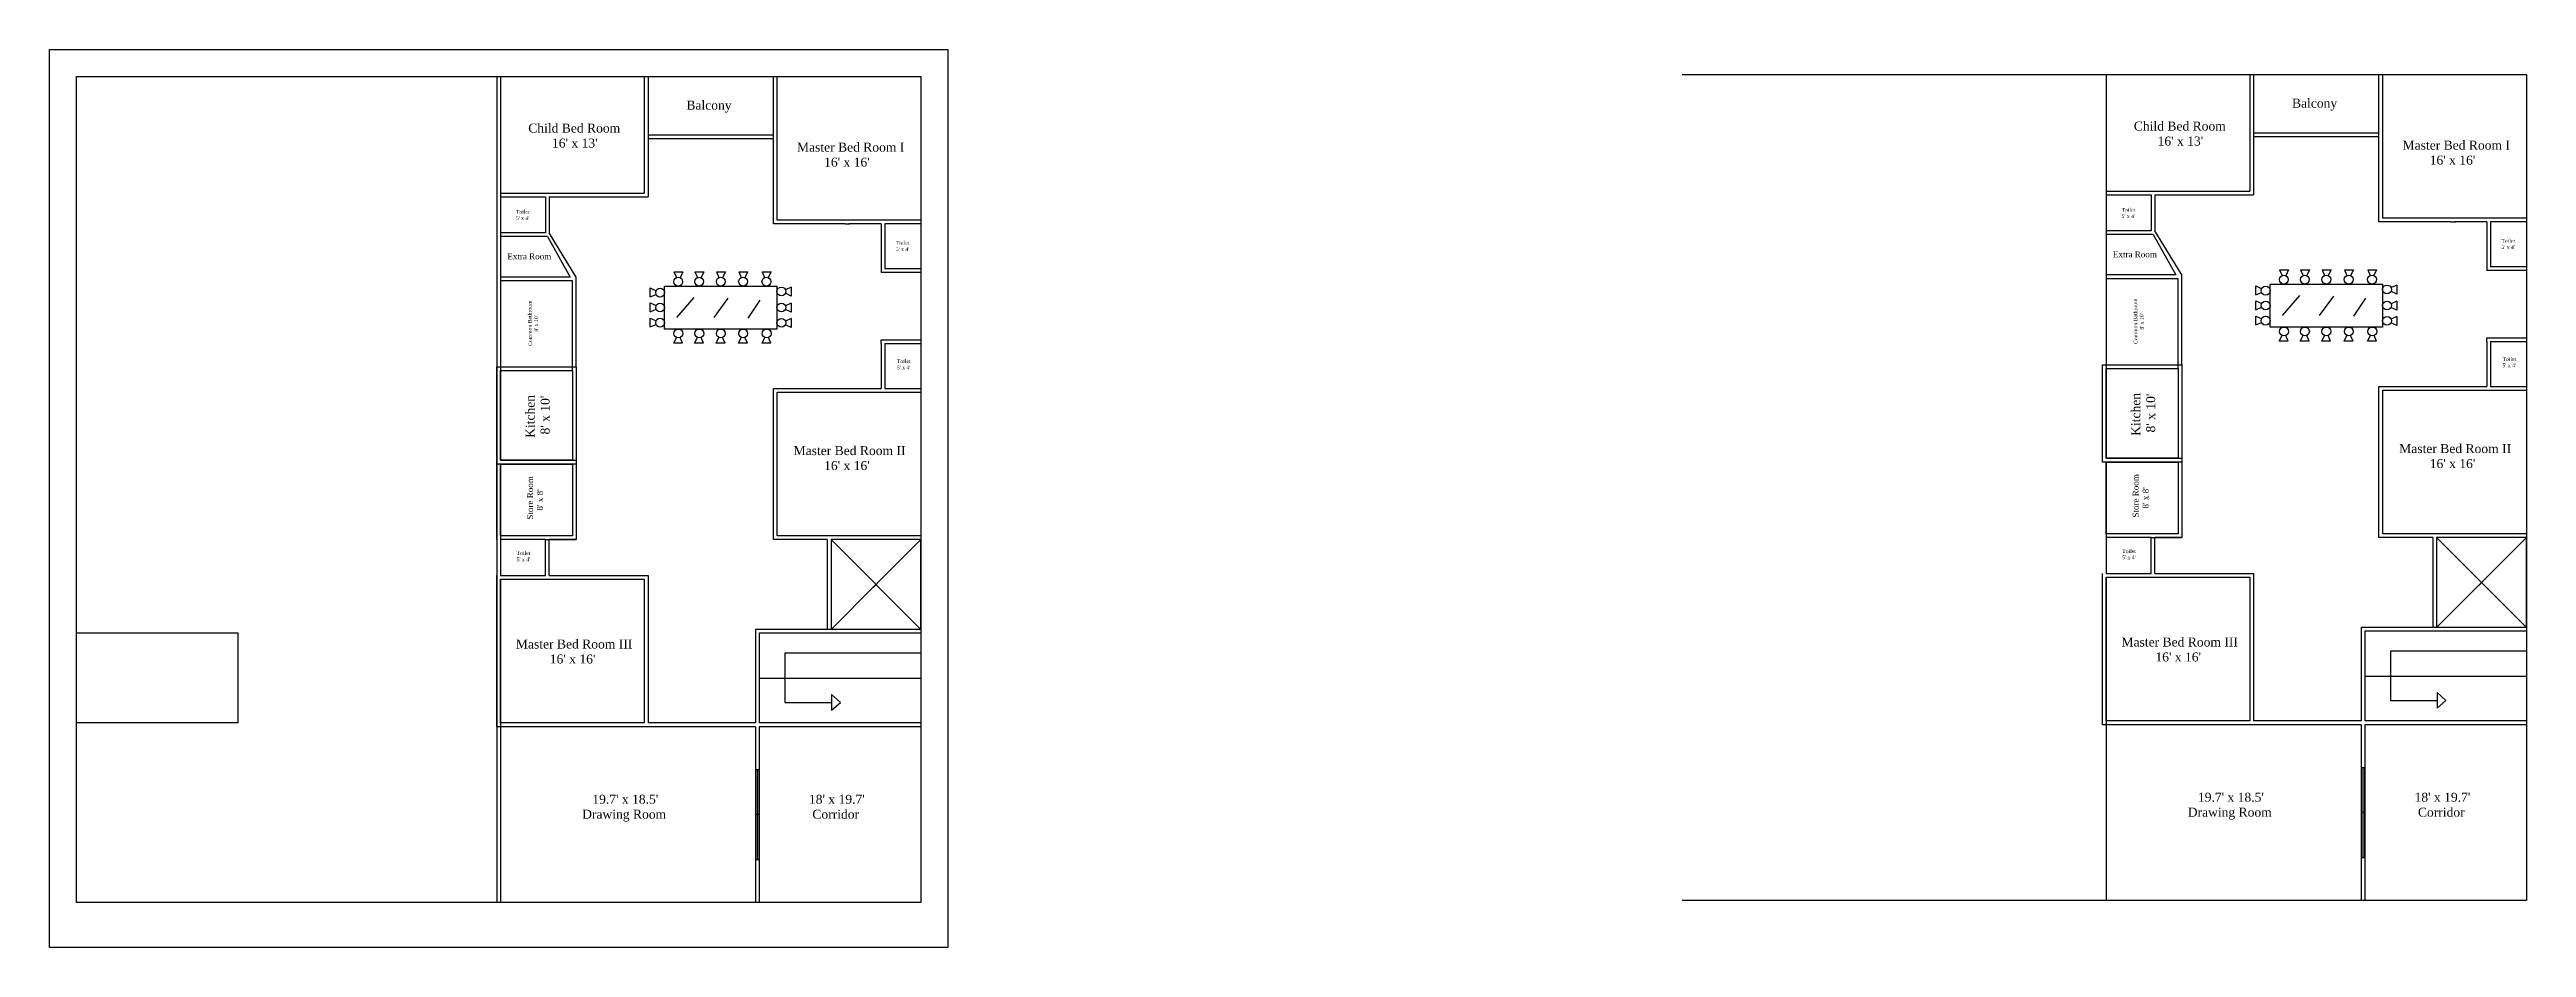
# Model space of a CAD drawing. Header units: inches. Extents: x -79350 to 491628, y -93215 to 155882.
# Drawn here: x 26 to 3335, y 2898 to 4098 of the extents above; entities that cross this region are included whole.
import ezdxf

# ---------------------------------------------------------------- set-up
doc = ezdxf.new("R2010")
doc.units = ezdxf.units.IN
doc.header["$MEASUREMENT"] = 0
doc.layers.get('0').update_dxf_attribs({"lineweight": 30})
doc.styles.get("Standard").update_dxf_attribs({"font": 'times.ttf', "height": 12})

msp = doc.modelspace()

# ---------------------------------------------------------------- texts
at = {"attachment_point": 1}
for s, width, heights, insert, char_height in [('Balcony', 90.6812, [0], (877.27, 4029.57), 12), ('Balcony', 90.6812, [0], (3022.22, 4032.26), 12), ("Child Bed Room^J       16' x 13'", 152.1194, [46.88], (666, 3998.93), 12), ("Master Bed Room I^J        16' x 16'", 160.9656, [60.95], (1025, 3973.43), 12), ("Child Bed Room^J       16' x 13'", 152.1194, [46.88], (2810.94, 4001.62), 12), ("Master Bed Room I^J        16' x 16'", 160.9656, [60.95], (3169.94, 3976.12), 12), ("Toilet^J5' x 4'", 84, [0], (649.5, 3883.43), 5), ("Toilet^J5' x 4'", 84, [0], (2794.44, 3886.12), 5), ("Toilet^J5' x 4'", 84, [0], (1157, 3841.97), 5), ("Toilet^J5' x 4'", 84, [0], (3301.94, 3844.67), 5), ('Extra Room', 99.3556, [0], (638.02, 3825.52), 8), ('Extra Room', 99.3556, [0], (2782.96, 3828.21), 8), ("Toilet^J5' x 4'", 84, [0], (1158.5, 3683.97), 5), ("Toilet^J5' x 4'", 84, [0], (3303.44, 3686.67), 5), ("Master Bed Room II^J         16' x 16'", 160.9656, [60.95], (1020.5, 3567.94), 12), ("Master Bed Room II^J         16' x 16'", 160.9656, [60.95], (3165.44, 3570.63), 12), ("Toilet^J5' x 4'", 84, [0], (650.5, 3427.47), 5), ("Toilet^J5' x 4'", 84, [0], (2795.44, 3430.17), 5), ("Master Bed Room III^J          16' x 16'", 160.9656, [60.95], (649.5, 3309.44), 12), ("Master Bed Room III^J          16' x 16'", 160.9656, [60.95], (2794.44, 3312.13), 12), ("   19.7' x 18.5'^JDrawing Room", 145.5, [0], (738, 3102.05), 12), ("18' x 19.7'^J Corridor", 124.5, [0], (1041, 3102), 12), ("   19.7' x 18.5'^JDrawing Room", 145.5, [0], (2882.94, 3104.75), 12), ("18' x 19.7'^J Corridor", 124.5, [0], (3185.94, 3104.69), 12)]:
    msp.add_mtext_dynamic_manual_height_columns(s, width=width, gutter_width=60, heights=heights, dxfattribs=dict(at, insert=insert, char_height=char_height))
for s, width, heights, insert, char_height, rotation in [("Common Bathroom^J          8' x 10'", 158.4503, [41.12], (665.92, 3701.68), 5, 90.51753), ("Common Bathroom^J          8' x 10'", 158.4503, [41.12], (2810.87, 3704.37), 5, 90.51753), ("Kitchen^J 8' x 10'", 67, [0], (662.5, 3578.93), 12, 90), ("Kitchen^J 8' x 10'", 67, [0], (2807.44, 3581.62), 12, 90), ("Store Room^J    8' x 8'", 115.1203, [38.69], (664.45, 3469.71), 8, 90), ("Store Room^J    8' x 8'", 115.1203, [38.69], (2809.39, 3472.41), 8, 90)]:
    msp.add_mtext_dynamic_manual_height_columns(s, width=width, gutter_width=60, heights=heights, dxfattribs=dict(at, insert=insert, char_height=char_height, rotation=rotation))

# ---------------------------------------------------------------- linework, layer by layer
for p, q in [((26.5, 4097.93), (1226.5, 4097.93)), ((26.5, 2897.93), (26.5, 4097.93)), ((1226.5, 4097.93), (1226.5, 2897.93)), ((62.5, 4061.93), (1190.5, 4061.93)), ((62.5, 2957.93), (62.5, 4061.93)), ((624, 4061.93), (624, 2957.93)), ((629, 4061.93), (629, 3548.93)), ((821, 4061.93), (821, 3905.93)), ((826, 4061.93), (826, 3900.93)), ((993.5, 3864.93), (993.5, 4061.93)), ((998.5, 3869.93), (998.5, 4061.93)), ((1190.5, 4061.93), (1190.5, 2957.93)), ((1190.5, 4061.93), (1190.5, 3869.93)), ((2207.44, 4064.62), (3335.44, 4064.62)), ((2773.94, 4064.62), (2773.94, 3551.62)), ((2965.94, 4064.62), (2965.94, 3908.62)), ((2970.94, 4064.62), (2970.94, 3903.62)), ((3138.44, 3867.62), (3138.44, 4064.62)), ((3143.44, 3872.62), (3143.44, 4064.62)), ((3335.44, 4064.62), (3335.44, 2960.62)), ((3335.44, 4064.62), (3335.44, 3872.62)), ((826, 3983.93), (993.5, 3983.93)), ((826, 3978.93), (993.5, 3978.93)), ((2970.94, 3986.62), (3138.44, 3986.62)), ((2970.94, 3981.62), (3138.44, 3981.62)), ((629, 3905.93), (821, 3905.93)), ((2773.94, 3908.62), (2965.94, 3908.62)), ((629, 3900.93), (689, 3900.93)), ((689, 3900.93), (689, 3852.93)), ((694, 3900.93), (826, 3900.93)), ((694, 3900.93), (694, 3852.93)), ((694, 3900.93), (694, 3852.93)), ((2773.94, 3903.62), (2833.94, 3903.62)), ((2833.94, 3903.62), (2833.94, 3855.62)), ((2838.94, 3903.62), (2970.94, 3903.62)), ((2838.94, 3903.62), (2838.94, 3855.62)), ((2838.94, 3903.62), (2838.94, 3855.62)), ((3335.44, 3872.62), (3143.44, 3872.62)), ((689, 3852.93), (629, 3852.93)), ((691.81, 3847.93), (629, 3847.93)), ((691.81, 3847.93), (722.19, 3793.93)), ((730, 3793.93), (694, 3852.93)), ((1089.5, 3864.93), (993.5, 3864.93)), ((1190.5, 3869.93), (998.5, 3869.93)), ((1089.5, 3864.93), (1095.5, 3864.93)), ((1137.5, 3864.93), (1094.5, 3864.93)), ((1137.5, 3864.93), (1137.5, 3799.93)), ((1142.5, 3864.93), (1142.5, 3804.93)), ((1190.5, 3864.93), (1142.5, 3864.93)), ((2833.94, 3855.62), (2773.94, 3855.62)), ((2836.76, 3850.62), (2773.94, 3850.62)), ((2836.76, 3850.62), (2867.13, 3796.62)), ((2874.94, 3796.62), (2838.94, 3855.62)), ((3234.44, 3867.62), (3138.44, 3867.62)), ((3234.44, 3867.62), (3240.44, 3867.62)), ((3282.44, 3867.62), (3239.44, 3867.62)), ((3282.44, 3867.62), (3282.44, 3802.62)), ((3287.44, 3867.62), (3287.44, 3807.62)), ((3335.44, 3867.62), (3287.44, 3867.62)), ((3335.44, 3807.62), (3287.44, 3807.62)), ((722.19, 3793.93), (629, 3793.93)), ((725, 3788.93), (629, 3788.93)), ((725, 3668.93), (725, 3788.93)), ((730, 3673.93), (730, 3793.93)), ((828.96, 3767.31), (828.96, 3779.24)), ((828.96, 3779.24), (836.81, 3775.53)), ((860.67, 3800.87), (872.59, 3800.87)), ((860.67, 3800.87), (864.03, 3793.09)), ((872.59, 3800.87), (868.88, 3793.01)), ((888.66, 3800.93), (900.59, 3800.93)), ((888.66, 3800.93), (892.03, 3793.16)), ((900.59, 3800.93), (896.88, 3793.08)), ((917.46, 3800.93), (929.38, 3800.93)), ((917.46, 3800.93), (920.82, 3793.16)), ((929.38, 3800.93), (925.67, 3793.08)), ((947.29, 3800.93), (959.21, 3800.93)), ((947.29, 3800.93), (950.65, 3793.16)), ((959.21, 3800.93), (955.5, 3793.08)), ((978.45, 3800.93), (990.38, 3800.93)), ((978.45, 3800.93), (981.82, 3793.16)), ((990.38, 3800.93), (986.67, 3793.08)), ((1017.36, 3780.36), (1009.58, 3776.99)), ((1017.36, 3780.36), (1017.36, 3768.43)), ((1190.5, 3799.93), (1137.5, 3799.93)), ((1190.5, 3804.93), (1142.5, 3804.93)), ((2867.13, 3796.62), (2773.94, 3796.62)), ((2869.94, 3791.62), (2773.94, 3791.62)), ((2869.94, 3671.62), (2869.94, 3791.62)), ((2874.94, 3676.62), (2874.94, 3796.62)), ((2973.9, 3770.01), (2973.9, 3781.94)), ((2973.9, 3781.94), (2981.76, 3778.23)), ((2973.9, 3770.01), (2981.68, 3773.38)), ((3005.61, 3803.56), (3017.53, 3803.56)), ((3005.61, 3803.56), (3008.97, 3795.79)), ((3017.53, 3803.56), (3013.82, 3795.71)), ((3033.61, 3803.63), (3045.53, 3803.63)), ((3033.61, 3803.63), (3036.97, 3795.85)), ((3045.53, 3803.63), (3041.82, 3795.77)), ((3062.4, 3803.63), (3074.33, 3803.63)), ((3062.4, 3803.63), (3065.77, 3795.85)), ((3074.33, 3803.63), (3070.62, 3795.77)), ((3092.23, 3803.63), (3104.16, 3803.63)), ((3092.23, 3803.63), (3095.59, 3795.85)), ((3104.16, 3803.63), (3100.44, 3795.77)), ((3123.4, 3803.63), (3135.32, 3803.63)), ((3123.4, 3803.63), (3126.76, 3795.85)), ((3135.32, 3803.63), (3131.61, 3795.77)), ((3162.3, 3771.13), (3154.45, 3774.84)), ((3162.3, 3783.05), (3154.53, 3779.69)), ((3162.3, 3783.05), (3162.3, 3771.13)), ((3335.44, 3802.62), (3282.44, 3802.62)), ((828.96, 3767.31), (836.74, 3770.68)), ((828.96, 3747.43), (828.96, 3759.36)), ((828.96, 3759.36), (836.81, 3755.65)), ((828.96, 3747.43), (836.74, 3750.8)), ((887.22, 3766.41), (864.22, 3739.89)), ((932.52, 3765.7), (913.76, 3739.89)), ((975.34, 3762.87), (959.41, 3738.83)), ((1017.36, 3768.43), (1009.5, 3772.14)), ((1017.36, 3746.91), (1009.5, 3750.62)), ((1017.36, 3758.84), (1009.58, 3755.47)), ((1017.36, 3758.84), (1017.36, 3746.91)), ((2973.9, 3750.13), (2973.9, 3762.05)), ((2973.9, 3762.05), (2981.76, 3758.34)), ((2973.9, 3750.13), (2981.68, 3753.49)), ((2973.9, 3729.87), (2973.9, 3741.79)), ((2973.9, 3741.79), (2981.76, 3738.08)), ((3032.16, 3769.1), (3009.16, 3742.59)), ((3077.46, 3768.4), (3058.7, 3742.59)), ((3120.28, 3765.57), (3104.36, 3741.52)), ((3162.3, 3749.61), (3154.45, 3753.32)), ((3162.3, 3761.53), (3154.53, 3758.17)), ((3162.3, 3741.06), (3154.53, 3737.69)), ((3162.3, 3761.53), (3162.3, 3749.61)), ((3162.3, 3741.06), (3162.3, 3729.13)), ((828.96, 3727.17), (828.96, 3739.1)), ((828.96, 3739.1), (836.81, 3735.39)), ((828.96, 3727.17), (836.74, 3730.54)), ((860.32, 3705.34), (864.03, 3713.19)), ((872.25, 3705.34), (868.88, 3713.11)), ((888.33, 3705.34), (892.04, 3713.19)), ((900.26, 3705.34), (896.89, 3713.11)), ((916.94, 3705.34), (920.65, 3713.19)), ((928.86, 3705.34), (925.5, 3713.11)), ((946.96, 3705.34), (950.67, 3713.19)), ((958.88, 3705.34), (955.52, 3713.11)), ((978.31, 3705.34), (982.02, 3713.19)), ((990.23, 3705.34), (986.87, 3713.11)), ((1017.36, 3726.44), (1009.5, 3730.15)), ((1017.36, 3738.36), (1009.58, 3735)), ((1017.36, 3738.36), (1017.36, 3726.44)), ((1137.5, 3704.93), (1137.5, 3709.93)), ((1137.5, 3709.93), (1142.5, 3709.93)), ((1142.5, 3709.93), (1190.5, 3709.93)), ((2973.9, 3729.87), (2981.68, 3733.23)), ((3005.26, 3708.03), (3008.98, 3715.89)), ((3017.19, 3708.03), (3005.26, 3708.03)), ((3017.19, 3708.03), (3013.82, 3715.81)), ((3033.28, 3708.03), (3036.99, 3715.89)), ((3045.2, 3708.03), (3033.28, 3708.03)), ((3045.2, 3708.03), (3041.84, 3715.81)), ((3061.88, 3708.03), (3065.59, 3715.89)), ((3073.81, 3708.03), (3061.88, 3708.03)), ((3073.81, 3708.03), (3070.44, 3715.81)), ((3091.9, 3708.03), (3095.61, 3715.89)), ((3103.83, 3708.03), (3091.9, 3708.03)), ((3103.83, 3708.03), (3100.46, 3715.81)), ((3123.25, 3708.03), (3126.96, 3715.89)), ((3135.18, 3708.03), (3123.25, 3708.03)), ((3135.18, 3708.03), (3131.81, 3715.81)), ((3162.3, 3729.13), (3154.45, 3732.84)), ((3282.44, 3707.62), (3282.44, 3712.62)), ((3282.44, 3712.62), (3287.44, 3712.62)), ((3282.44, 3707.62), (3282.44, 3647.62)), ((3287.44, 3712.62), (3335.44, 3712.62)), ((3287.44, 3707.62), (3287.44, 3647.62)), ((3287.44, 3707.62), (3335.44, 3707.62)), ((872.25, 3705.34), (860.32, 3705.34)), ((900.26, 3705.34), (888.33, 3705.34)), ((928.86, 3705.34), (916.94, 3705.34)), ((958.88, 3705.34), (946.96, 3705.34)), ((990.23, 3705.34), (978.31, 3705.34)), ((1137.5, 3704.93), (1137.5, 3644.93)), ((1142.5, 3704.93), (1142.5, 3644.93)), ((1142.5, 3704.93), (1190.5, 3704.93)), ((1094.5, 3644.93), (1137.5, 3644.93)), ((1142.5, 3644.93), (1190.5, 3644.93)), ((3239.44, 3647.62), (3282.44, 3647.62)), ((3287.44, 3647.62), (3335.44, 3647.62)), ((629, 3543.93), (629, 3447.93)), ((2773.94, 3546.62), (2773.94, 3450.62)), ((694, 3447.93), (629, 3447.93)), ((629, 3447.93), (629, 3440.93)), ((629, 3442.93), (629, 3394.93)), ((689, 3442.93), (629, 3442.93)), ((689, 3394.93), (689, 3442.93)), ((689, 3442.93), (694, 3442.93)), ((694, 3394.93), (694, 3442.93)), ((694, 3442.93), (730, 3442.93)), ((1190.5, 3447.93), (1065.5, 3447.93)), ((1065.5, 3442.93), (1065.5, 3322.93)), ((1190.5, 3442.93), (1070.5, 3442.93)), ((1070.5, 3442.93), (1070.5, 3322.93)), ((1070.5, 3442.93), (1190.5, 3322.93)), ((1190.5, 3442.93), (1137.5, 3389.93)), ((1190.5, 3322.93), (1190.5, 3442.93)), ((2838.94, 3450.62), (2773.94, 3450.62)), ((2773.94, 3450.62), (2773.94, 3443.62)), ((2773.94, 3445.62), (2773.94, 3397.62)), ((2833.94, 3445.62), (2773.94, 3445.62)), ((2833.94, 3397.62), (2833.94, 3445.62)), ((2833.94, 3445.62), (2838.94, 3445.62)), ((2838.94, 3397.62), (2838.94, 3445.62)), ((2838.94, 3445.62), (2874.94, 3445.62)), ((3335.44, 3450.62), (3210.44, 3450.62)), ((3210.44, 3445.62), (3210.44, 3325.62)), ((3335.44, 3445.62), (3215.44, 3445.62)), ((3215.44, 3445.62), (3215.44, 3325.62)), ((3215.44, 3445.62), (3335.44, 3325.62)), ((3335.44, 3445.62), (3282.44, 3392.62)), ((3335.44, 3325.62), (3335.44, 3445.62)), ((629, 3389.93), (629, 2957.93)), ((694, 3394.93), (696, 3394.93)), ((1130.5, 3382.93), (1070.5, 3322.93)), ((1137.5, 3389.93), (1126.75, 3379.18)), ((2773.94, 3392.62), (2773.94, 2960.62)), ((2838.94, 3397.62), (2840.94, 3397.62)), ((3275.44, 3385.62), (3215.44, 3325.62)), ((3282.44, 3392.62), (3271.69, 3381.87)), ((278.5, 3317.93), (62.5, 3317.93)), ((278.5, 3197.93), (278.5, 3317.93)), ((969.5, 3322.93), (969.5, 3197.93)), ((1190.5, 3322.93), (969.5, 3322.93)), ((974.5, 3317.93), (974.5, 3197.93)), ((1190.5, 3317.93), (974.5, 3317.93)), ((3114.44, 3325.62), (3114.44, 3200.62)), ((3335.44, 3325.62), (3114.44, 3325.62)), ((3119.44, 3320.62), (3119.44, 3200.62)), ((3335.44, 3320.62), (3119.44, 3320.62)), ((1190.5, 3291.43), (1009, 3291.43)), ((1009, 3291.43), (1009, 3280.93)), ((1009, 3280.93), (1009, 3225.43)), ((3335.44, 3294.12), (3153.94, 3294.12)), ((3153.94, 3294.12), (3153.94, 3283.62)), ((3153.94, 3283.62), (3153.94, 3228.12)), ((974.5, 3257.93), (1190.5, 3257.93)), ((3119.44, 3260.62), (3335.44, 3260.62)), ((1009, 3225.43), (1071, 3225.43)), ((1083, 3225.43), (1071, 3235.93)), ((1071, 3235.93), (1071, 3214.93)), ((1071, 3214.93), (1083, 3225.43)), ((3153.94, 3228.12), (3215.94, 3228.12)), ((3227.94, 3228.12), (3215.94, 3238.62)), ((3215.94, 3238.62), (3215.94, 3217.62)), ((3215.94, 3217.62), (3227.94, 3228.12)), ((278.5, 3197.93), (62.5, 3197.93)), ((821, 3197.93), (629, 3197.93)), ((969.5, 3192.93), (629, 3192.93)), ((969.5, 3197.93), (826, 3197.93)), ((969.5, 3192.93), (969.5, 2957.93)), ((1190.5, 3197.93), (974.5, 3197.93)), ((1190.5, 3192.93), (974.5, 3192.93)), ((974.5, 3192.93), (974.5, 2957.93)), ((2965.94, 3200.62), (2773.94, 3200.62)), ((3114.44, 3195.62), (2773.94, 3195.62)), ((3114.44, 3200.62), (2970.94, 3200.62)), ((3114.44, 3195.62), (3114.44, 2960.62)), ((3335.44, 3200.62), (3119.44, 3200.62)), ((3335.44, 3195.62), (3119.44, 3195.62)), ((3119.44, 3195.62), (3119.44, 2960.62)), ((1190.5, 2957.93), (62.5, 2957.93)), ((3335.44, 2960.62), (2207.44, 2960.62)), ((1226.5, 2897.93), (26.5, 2897.93))]:
    msp.add_line(p, q)
at = {"color": 4}
for p, q in [((969.5, 3135.43), (969.5, 3015.43)), ((974.5, 3135.43), (969.5, 3135.43)), ((972, 3135.43), (972, 3015.43)), ((974.5, 3015.43), (974.5, 3135.43)), ((3114.44, 3138.12), (3114.44, 3018.12)), ((3119.44, 3138.12), (3114.44, 3138.12)), ((3116.94, 3138.12), (3116.94, 3018.12)), ((3119.44, 3018.12), (3119.44, 3138.12)), ((3119.44, 3078.12), (3114.44, 3078.12)), ((974.5, 3075.43), (969.5, 3075.43)), ((969.5, 3015.43), (974.5, 3015.43)), ((3114.44, 3018.12), (3119.44, 3018.12))]:
    msp.add_line(p, q, dxfattribs=at)
for points in [[(848.02, 3781.87), (998.3, 3781.87), (998.3, 3724.39), (848.02, 3724.39)], [(2992.96, 3784.57), (3143.25, 3784.57), (3143.25, 3727.09), (2992.96, 3727.09)], [(730, 3673.93), (730, 3543.93), (624, 3543.93), (624, 3673.93)], [(2874.94, 3676.62), (2874.94, 3546.62), (2768.94, 3546.62), (2768.94, 3676.62)], [(725, 3668.93), (725, 3548.93), (629, 3548.93), (629, 3668.93)], [(998.5, 3639.93), (1190.5, 3639.93), (1190.5, 3447.93), (998.5, 3447.93)], [(2869.94, 3671.62), (2869.94, 3551.62), (2773.94, 3551.62), (2773.94, 3671.62)], [(3143.44, 3642.62), (3335.44, 3642.62), (3335.44, 3450.62), (3143.44, 3450.62)], [(629, 3543.93), (725, 3543.93), (725, 3447.93), (629, 3447.93)], [(2773.94, 3546.62), (2869.94, 3546.62), (2869.94, 3450.62), (2773.94, 3450.62)], [(629, 3389.93), (821, 3389.93), (821, 3197.93), (629, 3197.93)], [(2773.94, 3392.62), (2965.94, 3392.62), (2965.94, 3200.62), (2773.94, 3200.62)]]:
    msp.add_lwpolyline(points, close=True)
for points in [[(1065.5, 3442.93), (993.5, 3442.93), (993.5, 3644.93), (1137.5, 3644.93)], [(1142.5, 3644.93), (1190.5, 3644.93)], [(3210.44, 3445.62), (3138.44, 3445.62), (3138.44, 3647.62), (3282.44, 3647.62)], [(3287.44, 3647.62), (3335.44, 3647.62)], [(624, 3442.93), (624, 3548.93)], [(629, 3548.93), (730, 3548.93), (730, 3442.93), (694, 3442.93)], [(2773.94, 3551.62), (2874.94, 3551.62), (2874.94, 3445.62), (2838.94, 3445.62)], [(689, 3442.93), (629, 3442.93)], [(1190.5, 3442.93), (1070.5, 3442.93)], [(2833.94, 3445.62), (2773.94, 3445.62)], [(3335.44, 3445.62), (3215.44, 3445.62)], [(826, 3192.93), (624, 3192.93), (624, 3394.93)], [(629, 3394.93), (689, 3394.93)], [(694, 3394.93), (826, 3394.93), (826, 3197.93)], [(2970.94, 3195.62), (2768.94, 3195.62), (2768.94, 3397.62)], [(2773.94, 3397.62), (2833.94, 3397.62)], [(2838.94, 3397.62), (2970.94, 3397.62), (2970.94, 3200.62)]]:
    msp.add_lwpolyline(points)
for centre in [(842.13, 3773.02), (866.37, 3787.69), (894.37, 3787.76), (923.16, 3787.76), (952.99, 3787.76), (984.15, 3787.76), (1004.18, 3774.66), (2987.08, 3775.71), (3011.31, 3790.39), (3039.31, 3790.45), (3068.1, 3790.45), (3097.93, 3790.45), (3129.1, 3790.45), (3149.13, 3777.35), (842.13, 3753.13), (1004.18, 3753.13), (2987.08, 3755.83), (2987.08, 3735.57), (3149.13, 3755.83), (3149.13, 3735.36), (842.13, 3732.87), (866.54, 3718.51), (894.56, 3718.51), (923.16, 3718.51), (953.18, 3718.51), (984.53, 3718.51), (1004.18, 3732.66), (3011.49, 3721.21), (3039.5, 3721.21), (3068.1, 3721.21), (3098.12, 3721.21), (3129.48, 3721.21)]:
    msp.add_circle(centre, 5.88)

msp.set_redraw_order([(e.dxf.handle, doc.entitydb.next_handle()) for e in msp.query("TEXT MTEXT ATTDEF DIMENSION ARC_DIMENSION")])  # texts and dimensions are drawn at this point

doc.saveas('drawing.dxf')
